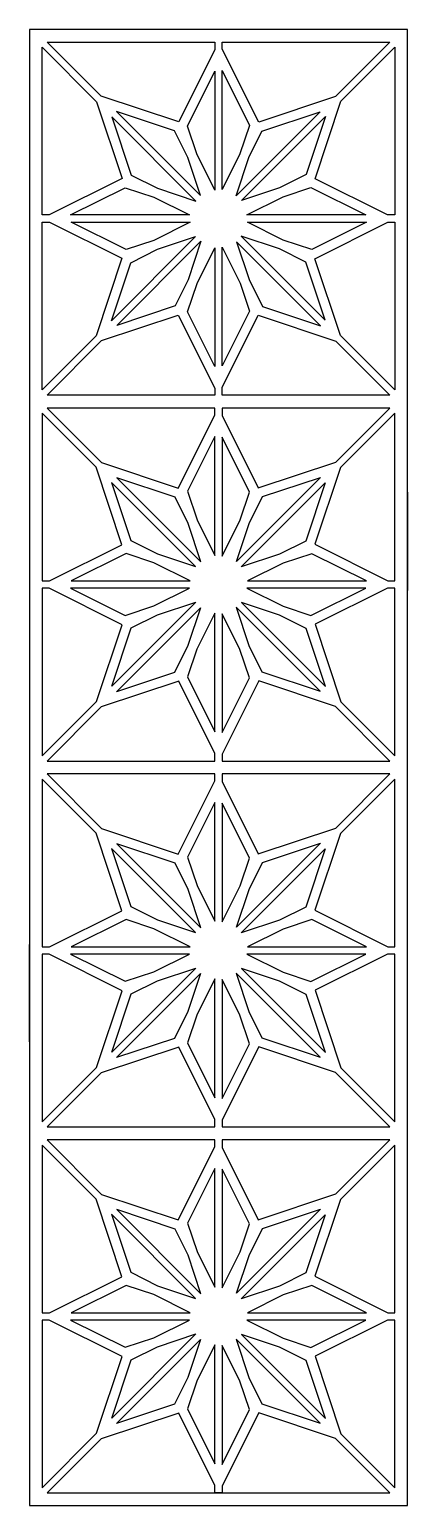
# Model space of a CAD drawing. Header units: centimetres. Extents: x 22.4 to 27, y -9 to 9.
import ezdxf

# ---------------------------------------------------------------- set-up
doc = ezdxf.new("R2010")
doc.units = ezdxf.units.CM
doc.header["$MEASUREMENT"] = 0
doc.layers.add('layer 1', color=7, linetype='Continuous')

msp = doc.modelspace()

# ---------------------------------------------------------------- linework, layer by layer
at = {"layer": 'layer 1', "color": 250}
for points, knots in [([(26.99975, 3.35783), (26.99975, 3.35783), (26.99975, 0.07497), (26.99975, 0.07497), (26.99975, 0.07497), (26.99975, 0.07497), (26.99976, -2.18705), (26.99976, -2.18705), (26.99976, -2.18705), (26.99976, -2.18705), (26.99977, -2.27524), (26.99977, -2.27524), (26.99977, -2.27524), (26.99977, -2.27524), (26.99976, -4.46261), (26.99976, -4.46261), (26.99976, -4.46261), (26.99976, -4.46261), (26.99976, -6.64995), (26.99976, -6.64995), (26.99976, -6.64995), (26.99976, -6.64995), (26.99976, -6.73814), (26.99976, -6.73814), (26.99976, -6.73814), (26.99976, -6.73814), (26.99975, -9.0002), (26.99975, -9.0002), (26.99975, -9.0002), (26.99975, -9.0002), (22.38747, -9.0002), (22.38747, -9.0002), (22.38747, -9.0002), (22.38747, -9.0002), (22.38748, -6.73814), (22.38748, -6.73814), (22.38748, -6.73814), (22.38748, -6.73814), (22.38748, -6.64995), (22.38748, -6.64995), (22.38748, -6.64995), (22.38748, -6.64995), (22.38748, -2.15647), (22.38748, -2.15647), (22.38748, -2.15647), (22.38748, -2.15647), (22.38748, -2.18705), (22.38748, -2.18705), (22.38748, -2.18705), (22.38748, -2.18705), (22.38747, -2.27524), (22.38747, -2.27524), (22.38747, -2.27524), (22.38747, -2.27524), (22.38748, -3.34689), (22.38748, -3.34689), (22.38748, -3.34689), (22.38748, -3.34689), (22.38748, -0.07441), (22.38748, -0.07441), (22.38748, -0.07441), (22.38748, -0.07441), (22.38748, 2.18762), (22.38748, 2.18762), (22.38748, 2.18762), (22.38748, 2.18762), (22.38748, 2.27586), (22.38748, 2.27586), (22.38748, 2.27586), (22.38748, 2.27586), (22.38748, 4.46318), (22.38748, 4.46318), (22.38748, 4.46318), (22.38748, 4.46318), (22.38748, 6.65051), (22.38748, 6.65051), (22.38748, 6.65051), (22.38748, 6.65051), (22.38747, 6.73875), (22.38747, 6.73875), (22.38747, 6.73875), (22.38747, 6.73875), (22.38748, 9.00077), (22.38748, 9.00077), (22.38748, 9.00077), (22.38748, 9.00077), (26.99977, 9.00077), (26.99977, 9.00077), (26.99977, 9.00077), (26.99977, 9.00077), (26.99977, 6.73875), (26.99977, 6.73875), (26.99977, 6.73875), (26.99977, 6.73875), (26.99977, 6.6505), (26.99977, 6.6505), (26.99977, 6.6505), (26.99977, 6.6505), (26.99976, 2.15704), (26.99976, 2.15704), (26.99976, 2.15704), (26.99976, 2.15704), (26.99976, 2.18762), (26.99976, 2.18762), (26.99976, 2.18762), (26.99976, 2.18762), (26.99976, 2.27586), (26.99976, 2.27586), (26.99976, 2.27586), (26.99976, 2.27586), (26.99975, 3.35783), (26.99975, 3.35783)], [0, 0, 0, 0, 0.03448276, 0.03448276, 0.03448276, 0.03448276, 0.06896552, 0.06896552, 0.06896552, 0.06896552, 0.10344828, 0.10344828, 0.10344828, 0.10344828, 0.13793103, 0.13793103, 0.13793103, 0.13793103, 0.17241379, 0.17241379, 0.17241379, 0.17241379, 0.20689655, 0.20689655, 0.20689655, 0.20689655, 0.24137931, 0.24137931, 0.24137931, 0.24137931, 0.27586207, 0.27586207, 0.27586207, 0.27586207, 0.31034483, 0.31034483, 0.31034483, 0.31034483, 0.34482759, 0.34482759, 0.34482759, 0.34482759, 0.37931034, 0.37931034, 0.37931034, 0.37931034, 0.4137931, 0.4137931, 0.4137931, 0.4137931, 0.44827586, 0.44827586, 0.44827586, 0.44827586, 0.48275862, 0.48275862, 0.48275862, 0.48275862, 0.51724138, 0.51724138, 0.51724138, 0.51724138, 0.55172414, 0.55172414, 0.55172414, 0.55172414, 0.5862069, 0.5862069, 0.5862069, 0.5862069, 0.62068966, 0.62068966, 0.62068966, 0.62068966, 0.65517241, 0.65517241, 0.65517241, 0.65517241, 0.68965517, 0.68965517, 0.68965517, 0.68965517, 0.72413793, 0.72413793, 0.72413793, 0.72413793, 0.75862069, 0.75862069, 0.75862069, 0.75862069, 0.79310345, 0.79310345, 0.79310345, 0.79310345, 0.82758621, 0.82758621, 0.82758621, 0.82758621, 0.86206897, 0.86206897, 0.86206897, 0.86206897, 0.89655172, 0.89655172, 0.89655172, 0.89655172, 0.93103448, 0.93103448, 0.93103448, 0.93103448, 1, 1, 1, 1]), ([(24.64949, 8.84704), (24.64949, 8.84704), (22.60361, 8.84704), (22.60361, 8.84704), (22.60361, 8.84704), (22.60361, 8.84704), (23.26282, 8.18779), (23.26282, 8.18779), (23.26282, 8.18779), (23.26282, 8.18779), (24.20946, 7.87326), (24.20946, 7.87326), (24.20946, 7.87326), (24.20946, 7.87326), (24.6495, 8.75545), (24.6495, 8.75545), (24.6495, 8.75545), (24.6495, 8.75545), (24.64949, 8.84704), (24.64949, 8.84704)], [0, 0, 0, 0, 0.16666667, 0.16666667, 0.16666667, 0.16666667, 0.33333333, 0.33333333, 0.33333333, 0.33333333, 0.5, 0.5, 0.5, 0.5, 0.66666667, 0.66666667, 0.66666667, 0.66666667, 1, 1, 1, 1]), ([(24.7377, 8.84704), (24.7377, 8.84704), (24.7377, 8.76215), (24.7377, 8.76215), (24.7377, 8.76215), (24.7377, 8.76215), (25.18468, 7.87039), (25.18468, 7.87039), (25.18468, 7.87039), (25.18468, 7.87039), (26.11964, 8.18302), (26.11964, 8.18302), (26.11964, 8.18302), (26.11964, 8.18302), (26.78362, 8.84704), (26.78362, 8.84704), (26.78362, 8.84704), (26.78362, 8.84704), (24.7377, 8.84704), (24.7377, 8.84704), (24.7377, 8.84704), (24.7377, 8.84704), (24.7377, 8.84704), (24.7377, 8.84704)], [0, 0, 0, 0, 0.14285714, 0.14285714, 0.14285714, 0.14285714, 0.28571429, 0.28571429, 0.28571429, 0.28571429, 0.42857143, 0.42857143, 0.42857143, 0.42857143, 0.57142857, 0.57142857, 0.57142857, 0.57142857, 0.71428571, 0.71428571, 0.71428571, 0.71428571, 1, 1, 1, 1]), ([(22.54121, 6.73875), (22.54121, 6.73875), (22.62606, 6.73875), (22.62606, 6.73875), (22.62606, 6.73875), (22.62606, 6.73875), (23.51785, 7.18569), (23.51785, 7.18569), (23.51785, 7.18569), (23.51785, 7.18569), (23.20518, 8.12064), (23.20518, 8.12064), (23.20518, 8.12064), (23.20518, 8.12064), (22.54121, 8.78464), (22.54121, 8.78464), (22.54121, 8.78464), (22.54121, 8.78464), (22.54121, 6.73875), (22.54121, 6.73875)], [0, 0, 0, 0, 0.16666667, 0.16666667, 0.16666667, 0.16666667, 0.33333333, 0.33333333, 0.33333333, 0.33333333, 0.5, 0.5, 0.5, 0.5, 0.66666667, 0.66666667, 0.66666667, 0.66666667, 1, 1, 1, 1]), ([(26.84599, 8.78464), (26.84599, 8.78464), (26.18678, 8.12539), (26.18678, 8.12539), (26.18678, 8.12539), (26.18678, 8.12539), (25.87224, 7.17878), (25.87224, 7.17878), (25.87224, 7.17878), (25.87224, 7.17878), (26.75444, 6.73875), (26.75444, 6.73875), (26.75444, 6.73875), (26.75444, 6.73875), (26.84599, 6.73875), (26.84599, 6.73875), (26.84599, 6.73875), (26.84599, 6.73875), (26.84599, 8.78464), (26.84599, 8.78464)], [0, 0, 0, 0, 0.16666667, 0.16666667, 0.16666667, 0.16666667, 0.33333333, 0.33333333, 0.33333333, 0.33333333, 0.5, 0.5, 0.5, 0.5, 0.66666667, 0.66666667, 0.66666667, 0.66666667, 1, 1, 1, 1]), ([(24.64949, 7.04225), (24.64949, 7.04225), (24.64948, 8.49164), (24.64948, 8.49164), (24.64948, 8.49164), (24.64948, 8.49164), (24.31529, 7.82158), (24.31529, 7.82158), (24.31529, 7.82158), (24.31529, 7.82158), (24.42828, 7.48364), (24.42828, 7.48364), (24.42828, 7.48364), (24.42828, 7.48364), (24.64949, 7.04225), (24.64949, 7.04225)], [0, 0, 0, 0, 0.2, 0.2, 0.2, 0.2, 0.4, 0.4, 0.4, 0.4, 0.6, 0.6, 0.6, 0.6, 1, 1, 1, 1]), ([(24.7377, 8.49938), (24.7377, 8.49938), (24.7377, 7.04999), (24.7377, 7.04999), (24.7377, 7.04999), (24.7377, 7.04999), (24.95476, 7.4852), (24.95476, 7.4852), (24.95476, 7.4852), (24.95476, 7.4852), (25.07003, 7.83204), (25.07003, 7.83204), (25.07003, 7.83204), (25.07003, 7.83204), (24.7377, 8.49938), (24.7377, 8.49938)], [0, 0, 0, 0, 0.2, 0.2, 0.2, 0.2, 0.4, 0.4, 0.4, 0.4, 0.6, 0.6, 0.6, 0.6, 1, 1, 1, 1]), ([(23.39175, 7.93414), (23.39175, 7.93414), (24.4166, 6.90924), (24.4166, 6.90924), (24.4166, 6.90924), (24.4166, 6.90924), (23.94808, 7.06492), (23.94808, 7.06492), (23.94808, 7.06492), (23.94808, 7.06492), (23.6292, 7.22399), (23.6292, 7.22399), (23.6292, 7.22399), (23.6292, 7.22399), (23.39175, 7.93414), (23.39175, 7.93414)], [0, 0, 0, 0, 0.2, 0.2, 0.2, 0.2, 0.4, 0.4, 0.4, 0.4, 0.6, 0.6, 0.6, 0.6, 1, 1, 1, 1]), ([(24.4735, 6.97712), (24.4735, 6.97712), (23.44864, 8.00196), (23.44864, 8.00196), (23.44864, 8.00196), (23.44864, 8.00196), (24.15634, 7.76682), (24.15634, 7.76682), (24.15634, 7.76682), (24.15634, 7.76682), (24.31929, 7.43835), (24.31929, 7.43835), (24.31929, 7.43835), (24.31929, 7.43835), (24.4735, 6.97712), (24.4735, 6.97712)], [0, 0, 0, 0, 0.2, 0.2, 0.2, 0.2, 0.4, 0.4, 0.4, 0.4, 0.6, 0.6, 0.6, 0.6, 1, 1, 1, 1]), ([(25.93313, 7.9965), (25.93313, 7.9965), (25.22298, 7.75904), (25.22298, 7.75904), (25.22298, 7.75904), (25.22298, 7.75904), (25.06391, 7.44013), (25.06391, 7.44013), (25.06391, 7.44013), (25.06391, 7.44013), (24.90823, 6.9716), (24.90823, 6.9716), (24.90823, 6.9716), (24.90823, 6.9716), (25.93313, 7.9965), (25.93313, 7.9965)], [0, 0, 0, 0, 0.2, 0.2, 0.2, 0.2, 0.4, 0.4, 0.4, 0.4, 0.6, 0.6, 0.6, 0.6, 1, 1, 1, 1]), ([(25.76407, 7.23271), (25.76407, 7.23271), (26.00096, 7.93961), (26.00096, 7.93961), (26.00096, 7.93961), (26.00096, 7.93961), (24.9761, 6.91471), (24.9761, 6.91471), (24.9761, 6.91471), (24.9761, 6.91471), (25.43734, 7.06896), (25.43734, 7.06896), (25.43734, 7.06896), (25.43734, 7.06896), (25.76407, 7.23271), (25.76407, 7.23271)], [0, 0, 0, 0, 0.2, 0.2, 0.2, 0.2, 0.4, 0.4, 0.4, 0.4, 0.6, 0.6, 0.6, 0.6, 1, 1, 1, 1]), ([(22.88883, 6.73875), (22.88883, 6.73875), (24.33822, 6.73875), (24.33822, 6.73875), (24.33822, 6.73875), (24.33822, 6.73875), (23.90306, 6.95583), (23.90306, 6.95583), (23.90306, 6.95583), (23.90306, 6.95583), (23.55615, 7.07105), (23.55615, 7.07105), (23.55615, 7.07105), (23.55615, 7.07105), (22.88883, 6.73875), (22.88883, 6.73875)], [0, 0, 0, 0, 0.2, 0.2, 0.2, 0.2, 0.4, 0.4, 0.4, 0.4, 0.6, 0.6, 0.6, 0.6, 1, 1, 1, 1]), ([(25.04124, 6.73876), (25.04124, 6.73876), (26.49063, 6.73875), (26.49063, 6.73875), (26.49063, 6.73875), (26.49063, 6.73875), (25.82056, 7.07296), (25.82056, 7.07296), (25.82056, 7.07296), (25.82056, 7.07296), (25.48258, 6.95996), (25.48258, 6.95996), (25.48258, 6.95996), (25.48258, 6.95996), (25.04124, 6.73876), (25.04124, 6.73876)], [0, 0, 0, 0, 0.2, 0.2, 0.2, 0.2, 0.4, 0.4, 0.4, 0.4, 0.6, 0.6, 0.6, 0.6, 1, 1, 1, 1]), ([(22.54121, 4.60464), (22.54121, 4.60464), (23.20046, 5.26383), (23.20046, 5.26383), (23.20046, 5.26383), (23.20046, 5.26383), (23.515, 6.21046), (23.515, 6.21046), (23.515, 6.21046), (23.515, 6.21046), (22.63279, 6.65051), (22.63279, 6.65051), (22.63279, 6.65051), (22.63279, 6.65051), (22.54121, 6.65051), (22.54121, 6.65051), (22.54121, 6.65051), (22.54121, 6.65051), (22.54121, 4.60464), (22.54121, 4.60464)], [0, 0, 0, 0, 0.16666667, 0.16666667, 0.16666667, 0.16666667, 0.33333333, 0.33333333, 0.33333333, 0.33333333, 0.5, 0.5, 0.5, 0.5, 0.66666667, 0.66666667, 0.66666667, 0.66666667, 1, 1, 1, 1]), ([(24.34599, 6.65051), (24.34599, 6.65051), (22.89656, 6.65051), (22.89656, 6.65051), (22.89656, 6.65051), (22.89656, 6.65051), (23.56663, 6.31629), (23.56663, 6.31629), (23.56663, 6.31629), (23.56663, 6.31629), (23.90461, 6.4293), (23.90461, 6.4293), (23.90461, 6.4293), (23.90461, 6.4293), (24.34599, 6.65051), (24.34599, 6.65051)], [0, 0, 0, 0, 0.2, 0.2, 0.2, 0.2, 0.4, 0.4, 0.4, 0.4, 0.6, 0.6, 0.6, 0.6, 1, 1, 1, 1]), ([(26.49836, 6.65051), (26.49836, 6.65051), (25.04898, 6.65051), (25.04898, 6.65051), (25.04898, 6.65051), (25.04898, 6.65051), (25.48419, 6.43342), (25.48419, 6.43342), (25.48419, 6.43342), (25.48419, 6.43342), (25.83103, 6.31821), (25.83103, 6.31821), (25.83103, 6.31821), (25.83103, 6.31821), (26.49836, 6.65051), (26.49836, 6.65051)], [0, 0, 0, 0, 0.2, 0.2, 0.2, 0.2, 0.4, 0.4, 0.4, 0.4, 0.6, 0.6, 0.6, 0.6, 1, 1, 1, 1]), ([(26.84599, 6.65051), (26.84599, 6.65051), (26.76114, 6.65051), (26.76114, 6.65051), (26.76114, 6.65051), (26.76114, 6.65051), (25.86938, 6.20357), (25.86938, 6.20357), (25.86938, 6.20357), (25.86938, 6.20357), (26.182, 5.2686), (26.182, 5.2686), (26.182, 5.2686), (26.182, 5.2686), (26.84599, 4.60462), (26.84599, 4.60462), (26.84599, 4.60462), (26.84599, 4.60462), (26.84599, 6.65051), (26.84599, 6.65051)], [0, 0, 0, 0, 0.16666667, 0.16666667, 0.16666667, 0.16666667, 0.33333333, 0.33333333, 0.33333333, 0.33333333, 0.5, 0.5, 0.5, 0.5, 0.66666667, 0.66666667, 0.66666667, 0.66666667, 1, 1, 1, 1]), ([(23.38628, 5.44964), (23.38628, 5.44964), (24.41113, 6.4745), (24.41113, 6.4745), (24.41113, 6.4745), (24.41113, 6.4745), (23.9499, 6.3203), (23.9499, 6.3203), (23.9499, 6.3203), (23.9499, 6.3203), (23.62317, 6.15654), (23.62317, 6.15654), (23.62317, 6.15654), (23.62317, 6.15654), (23.38628, 5.44964), (23.38628, 5.44964)], [0, 0, 0, 0, 0.2, 0.2, 0.2, 0.2, 0.4, 0.4, 0.4, 0.4, 0.6, 0.6, 0.6, 0.6, 1, 1, 1, 1]), ([(24.47901, 6.41765), (24.47901, 6.41765), (23.4541, 5.39276), (23.4541, 5.39276), (23.4541, 5.39276), (23.4541, 5.39276), (24.16425, 5.63021), (24.16425, 5.63021), (24.16425, 5.63021), (24.16425, 5.63021), (24.32332, 5.94914), (24.32332, 5.94914), (24.32332, 5.94914), (24.32332, 5.94914), (24.47901, 6.41765), (24.47901, 6.41765)], [0, 0, 0, 0, 0.2, 0.2, 0.2, 0.2, 0.4, 0.4, 0.4, 0.4, 0.6, 0.6, 0.6, 0.6, 1, 1, 1, 1]), ([(24.64949, 4.88988), (24.64949, 4.88988), (24.64949, 6.33923), (24.64949, 6.33923), (24.64949, 6.33923), (24.64949, 6.33923), (24.43241, 5.90406), (24.43241, 5.90406), (24.43241, 5.90406), (24.43241, 5.90406), (24.31715, 5.55722), (24.31715, 5.55722), (24.31715, 5.55722), (24.31715, 5.55722), (24.64949, 4.88988), (24.64949, 4.88988)], [0, 0, 0, 0, 0.2, 0.2, 0.2, 0.2, 0.4, 0.4, 0.4, 0.4, 0.6, 0.6, 0.6, 0.6, 1, 1, 1, 1]), ([(24.7377, 6.34701), (24.7377, 6.34701), (24.73769, 4.89761), (24.73769, 4.89761), (24.73769, 4.89761), (24.73769, 4.89761), (25.07195, 5.56768), (25.07195, 5.56768), (25.07195, 5.56768), (25.07195, 5.56768), (24.95895, 5.90562), (24.95895, 5.90562), (24.95895, 5.90562), (24.95895, 5.90562), (24.7377, 6.34701), (24.7377, 6.34701)], [0, 0, 0, 0, 0.2, 0.2, 0.2, 0.2, 0.4, 0.4, 0.4, 0.4, 0.6, 0.6, 0.6, 0.6, 1, 1, 1, 1]), ([(24.9137, 6.41214), (24.9137, 6.41214), (25.9386, 5.38728), (25.9386, 5.38728), (25.9386, 5.38728), (25.9386, 5.38728), (25.23084, 5.62244), (25.23084, 5.62244), (25.23084, 5.62244), (25.23084, 5.62244), (25.06794, 5.95091), (25.06794, 5.95091), (25.06794, 5.95091), (25.06794, 5.95091), (24.9137, 6.41214), (24.9137, 6.41214)], [0, 0, 0, 0, 0.2, 0.2, 0.2, 0.2, 0.4, 0.4, 0.4, 0.4, 0.6, 0.6, 0.6, 0.6, 1, 1, 1, 1]), ([(25.99548, 5.45512), (25.99548, 5.45512), (24.97059, 6.48002), (24.97059, 6.48002), (24.97059, 6.48002), (24.97059, 6.48002), (25.43911, 6.32433), (25.43911, 6.32433), (25.43911, 6.32433), (25.43911, 6.32433), (25.75803, 6.16527), (25.75803, 6.16527), (25.75803, 6.16527), (25.75803, 6.16527), (25.99548, 5.45512), (25.99548, 5.45512)], [0, 0, 0, 0, 0.2, 0.2, 0.2, 0.2, 0.4, 0.4, 0.4, 0.4, 0.6, 0.6, 0.6, 0.6, 1, 1, 1, 1]), ([(24.64949, 4.54222), (24.64949, 4.54222), (24.64949, 4.62707), (24.64949, 4.62707), (24.64949, 4.62707), (24.64949, 4.62707), (24.20257, 5.51887), (24.20257, 5.51887), (24.20257, 5.51887), (24.20257, 5.51887), (23.26759, 5.2062), (23.26759, 5.2062), (23.26759, 5.2062), (23.26759, 5.2062), (22.60361, 4.54222), (22.60361, 4.54222), (22.60361, 4.54222), (22.60361, 4.54222), (24.64949, 4.54222), (24.64949, 4.54222), (24.64949, 4.54222), (24.64949, 4.54222), (24.64949, 4.54222), (24.64949, 4.54222)], [0, 0, 0, 0, 0.14285714, 0.14285714, 0.14285714, 0.14285714, 0.28571429, 0.28571429, 0.28571429, 0.28571429, 0.42857143, 0.42857143, 0.42857143, 0.42857143, 0.57142857, 0.57142857, 0.57142857, 0.57142857, 0.71428571, 0.71428571, 0.71428571, 0.71428571, 1, 1, 1, 1]), ([(24.7377, 4.54222), (24.7377, 4.54222), (26.78362, 4.54222), (26.78362, 4.54222), (26.78362, 4.54222), (26.78362, 4.54222), (26.12437, 5.20146), (26.12437, 5.20146), (26.12437, 5.20146), (26.12437, 5.20146), (25.17778, 5.51601), (25.17778, 5.51601), (25.17778, 5.51601), (25.17778, 5.51601), (24.7377, 4.6338), (24.7377, 4.6338), (24.7377, 4.6338), (24.7377, 4.6338), (24.7377, 4.54222), (24.7377, 4.54222), (24.7377, 4.54222), (24.7377, 4.54222), (24.7377, 4.54222), (24.7377, 4.54222)], [0, 0, 0, 0, 0.14285714, 0.14285714, 0.14285714, 0.14285714, 0.28571429, 0.28571429, 0.28571429, 0.28571429, 0.42857143, 0.42857143, 0.42857143, 0.42857143, 0.57142857, 0.57142857, 0.57142857, 0.57142857, 0.71428571, 0.71428571, 0.71428571, 0.71428571, 1, 1, 1, 1]), ([(22.54122, 4.32175), (22.54122, 4.32175), (23.20046, 3.66255), (23.20046, 3.66255), (23.20046, 3.66255), (23.20046, 3.66255), (23.515, 2.7159), (23.515, 2.7159), (23.515, 2.7159), (23.515, 2.7159), (22.63279, 2.27586), (22.63279, 2.27586), (22.63279, 2.27586), (22.63279, 2.27586), (22.54121, 2.27585), (22.54121, 2.27585), (22.54121, 2.27585), (22.54121, 2.27585), (22.54122, 4.32175), (22.54122, 4.32175)], [0, 0, 0, 0, 0.16666667, 0.16666667, 0.16666667, 0.16666667, 0.33333333, 0.33333333, 0.33333333, 0.33333333, 0.5, 0.5, 0.5, 0.5, 0.66666667, 0.66666667, 0.66666667, 0.66666667, 1, 1, 1, 1]), ([(24.64949, 4.38414), (24.64949, 4.38414), (24.64949, 4.29928), (24.64949, 4.29928), (24.64949, 4.29928), (24.64949, 4.29928), (24.20256, 3.4075), (24.20256, 3.4075), (24.20256, 3.4075), (24.20256, 3.4075), (23.26759, 3.72012), (23.26759, 3.72012), (23.26759, 3.72012), (23.26759, 3.72012), (22.60361, 4.38414), (22.60361, 4.38414), (22.60361, 4.38414), (22.60361, 4.38414), (24.64949, 4.38414), (24.64949, 4.38414), (24.64949, 4.38414), (24.64949, 4.38414), (24.64949, 4.38414), (24.64949, 4.38414)], [0, 0, 0, 0, 0.14285714, 0.14285714, 0.14285714, 0.14285714, 0.28571429, 0.28571429, 0.28571429, 0.28571429, 0.42857143, 0.42857143, 0.42857143, 0.42857143, 0.57142857, 0.57142857, 0.57142857, 0.57142857, 0.71428571, 0.71428571, 0.71428571, 0.71428571, 1, 1, 1, 1]), ([(24.7377, 4.38414), (24.7377, 4.38414), (26.78362, 4.38414), (26.78362, 4.38414), (26.78362, 4.38414), (26.78362, 4.38414), (26.12438, 3.7249), (26.12438, 3.7249), (26.12438, 3.7249), (26.12438, 3.7249), (25.17778, 3.41036), (25.17778, 3.41036), (25.17778, 3.41036), (25.17778, 3.41036), (24.7377, 4.29256), (24.7377, 4.29256), (24.7377, 4.29256), (24.7377, 4.29256), (24.7377, 4.38414), (24.7377, 4.38414), (24.7377, 4.38414), (24.7377, 4.38414), (24.7377, 4.38414), (24.7377, 4.38414)], [0, 0, 0, 0, 0.14285714, 0.14285714, 0.14285714, 0.14285714, 0.28571429, 0.28571429, 0.28571429, 0.28571429, 0.42857143, 0.42857143, 0.42857143, 0.42857143, 0.57142857, 0.57142857, 0.57142857, 0.57142857, 0.71428571, 0.71428571, 0.71428571, 0.71428571, 1, 1, 1, 1]), ([(26.84599, 2.27585), (26.84599, 2.27585), (26.76114, 2.27585), (26.76114, 2.27585), (26.76114, 2.27585), (26.76114, 2.27585), (25.86938, 2.72279), (25.86938, 2.72279), (25.86938, 2.72279), (25.86938, 2.72279), (26.182, 3.65776), (26.182, 3.65776), (26.182, 3.65776), (26.182, 3.65776), (26.84599, 4.32175), (26.84599, 4.32175), (26.84599, 4.32175), (26.84599, 4.32175), (26.84599, 2.27585), (26.84599, 2.27585)], [0, 0, 0, 0, 0.16666667, 0.16666667, 0.16666667, 0.16666667, 0.33333333, 0.33333333, 0.33333333, 0.33333333, 0.5, 0.5, 0.5, 0.5, 0.66666667, 0.66666667, 0.66666667, 0.66666667, 1, 1, 1, 1]), ([(24.64949, 4.03648), (24.64949, 4.03648), (24.64949, 2.58713), (24.64949, 2.58713), (24.64949, 2.58713), (24.64949, 2.58713), (24.43241, 3.02231), (24.43241, 3.02231), (24.43241, 3.02231), (24.43241, 3.02231), (24.31716, 3.36916), (24.31716, 3.36916), (24.31716, 3.36916), (24.31716, 3.36916), (24.64949, 4.03648), (24.64949, 4.03648)], [0, 0, 0, 0, 0.2, 0.2, 0.2, 0.2, 0.4, 0.4, 0.4, 0.4, 0.6, 0.6, 0.6, 0.6, 1, 1, 1, 1]), ([(24.7377, 2.57935), (24.7377, 2.57935), (24.7377, 4.02874), (24.7377, 4.02874), (24.7377, 4.02874), (24.7377, 4.02874), (25.07195, 3.35868), (25.07195, 3.35868), (25.07195, 3.35868), (25.07195, 3.35868), (24.95895, 3.02074), (24.95895, 3.02074), (24.95895, 3.02074), (24.95895, 3.02074), (24.7377, 2.57935), (24.7377, 2.57935)], [0, 0, 0, 0, 0.2, 0.2, 0.2, 0.2, 0.4, 0.4, 0.4, 0.4, 0.6, 0.6, 0.6, 0.6, 1, 1, 1, 1]), ([(23.38628, 3.47672), (23.38628, 3.47672), (24.41113, 2.45181), (24.41113, 2.45181), (24.41113, 2.45181), (24.41113, 2.45181), (23.9499, 2.60606), (23.9499, 2.60606), (23.9499, 2.60606), (23.9499, 2.60606), (23.62317, 2.76981), (23.62317, 2.76981), (23.62317, 2.76981), (23.62317, 2.76981), (23.38628, 3.47672), (23.38628, 3.47672)], [0, 0, 0, 0, 0.2, 0.2, 0.2, 0.2, 0.4, 0.4, 0.4, 0.4, 0.6, 0.6, 0.6, 0.6, 1, 1, 1, 1]), ([(24.47901, 2.50871), (24.47901, 2.50871), (23.45411, 3.5336), (23.45411, 3.5336), (23.45411, 3.5336), (23.45411, 3.5336), (24.16425, 3.29615), (24.16425, 3.29615), (24.16425, 3.29615), (24.16425, 3.29615), (24.32332, 2.97723), (24.32332, 2.97723), (24.32332, 2.97723), (24.32332, 2.97723), (24.47901, 2.50871), (24.47901, 2.50871)], [0, 0, 0, 0, 0.2, 0.2, 0.2, 0.2, 0.4, 0.4, 0.4, 0.4, 0.6, 0.6, 0.6, 0.6, 1, 1, 1, 1]), ([(24.9137, 2.51422), (24.9137, 2.51422), (25.9386, 3.53908), (25.9386, 3.53908), (25.9386, 3.53908), (25.9386, 3.53908), (25.23084, 3.30392), (25.23084, 3.30392), (25.23084, 3.30392), (25.23084, 3.30392), (25.06794, 2.97545), (25.06794, 2.97545), (25.06794, 2.97545), (25.06794, 2.97545), (24.9137, 2.51422), (24.9137, 2.51422)], [0, 0, 0, 0, 0.2, 0.2, 0.2, 0.2, 0.4, 0.4, 0.4, 0.4, 0.6, 0.6, 0.6, 0.6, 1, 1, 1, 1]), ([(25.99548, 3.47124), (25.99548, 3.47124), (24.97059, 2.44634), (24.97059, 2.44634), (24.97059, 2.44634), (24.97059, 2.44634), (25.43911, 2.60203), (25.43911, 2.60203), (25.43911, 2.60203), (25.43911, 2.60203), (25.75803, 2.76109), (25.75803, 2.76109), (25.75803, 2.76109), (25.75803, 2.76109), (25.99548, 3.47124), (25.99548, 3.47124)], [0, 0, 0, 0, 0.2, 0.2, 0.2, 0.2, 0.4, 0.4, 0.4, 0.4, 0.6, 0.6, 0.6, 0.6, 1, 1, 1, 1]), ([(24.34599, 2.27585), (24.34599, 2.27585), (22.89655, 2.27586), (22.89655, 2.27586), (22.89655, 2.27586), (22.89655, 2.27586), (23.56662, 2.61006), (23.56662, 2.61006), (23.56662, 2.61006), (23.56662, 2.61006), (23.9046, 2.49706), (23.9046, 2.49706), (23.9046, 2.49706), (23.9046, 2.49706), (24.34599, 2.27585), (24.34599, 2.27585)], [0, 0, 0, 0, 0.2, 0.2, 0.2, 0.2, 0.4, 0.4, 0.4, 0.4, 0.6, 0.6, 0.6, 0.6, 1, 1, 1, 1]), ([(26.49836, 2.27585), (26.49836, 2.27585), (25.04898, 2.27586), (25.04898, 2.27586), (25.04898, 2.27586), (25.04898, 2.27586), (25.48419, 2.49294), (25.48419, 2.49294), (25.48419, 2.49294), (25.48419, 2.49294), (25.83104, 2.60814), (25.83104, 2.60814), (25.83104, 2.60814), (25.83104, 2.60814), (26.49836, 2.27585), (26.49836, 2.27585)], [0, 0, 0, 0, 0.2, 0.2, 0.2, 0.2, 0.4, 0.4, 0.4, 0.4, 0.6, 0.6, 0.6, 0.6, 1, 1, 1, 1]), ([(22.54121, 2.18762), (22.54121, 2.18762), (22.62606, 2.18762), (22.62606, 2.18762), (22.62606, 2.18762), (22.62606, 2.18762), (23.51785, 1.74068), (23.51785, 1.74068), (23.51785, 1.74068), (23.51785, 1.74068), (23.20518, 0.80571), (23.20518, 0.80571), (23.20518, 0.80571), (23.20518, 0.80571), (22.54121, 0.14173), (22.54121, 0.14173), (22.54121, 0.14173), (22.54121, 0.14173), (22.54121, 2.18762), (22.54121, 2.18762)], [0, 0, 0, 0, 0.16666667, 0.16666667, 0.16666667, 0.16666667, 0.33333333, 0.33333333, 0.33333333, 0.33333333, 0.5, 0.5, 0.5, 0.5, 0.66666667, 0.66666667, 0.66666667, 0.66666667, 1, 1, 1, 1]), ([(22.88883, 2.18762), (22.88883, 2.18762), (24.33822, 2.18762), (24.33822, 2.18762), (24.33822, 2.18762), (24.33822, 2.18762), (23.90305, 1.97053), (23.90305, 1.97053), (23.90305, 1.97053), (23.90305, 1.97053), (23.55615, 1.85531), (23.55615, 1.85531), (23.55615, 1.85531), (23.55615, 1.85531), (22.88883, 2.18762), (22.88883, 2.18762)], [0, 0, 0, 0, 0.2, 0.2, 0.2, 0.2, 0.4, 0.4, 0.4, 0.4, 0.6, 0.6, 0.6, 0.6, 1, 1, 1, 1]), ([(25.04124, 2.18762), (25.04124, 2.18762), (26.49062, 2.18762), (26.49062, 2.18762), (26.49062, 2.18762), (26.49062, 2.18762), (25.82056, 1.85341), (25.82056, 1.85341), (25.82056, 1.85341), (25.82056, 1.85341), (25.48258, 1.9664), (25.48258, 1.9664), (25.48258, 1.9664), (25.48258, 1.9664), (25.04124, 2.18762), (25.04124, 2.18762)], [0, 0, 0, 0, 0.2, 0.2, 0.2, 0.2, 0.4, 0.4, 0.4, 0.4, 0.6, 0.6, 0.6, 0.6, 1, 1, 1, 1]), ([(26.84599, 0.14173), (26.84599, 0.14173), (26.18679, 0.80093), (26.18679, 0.80093), (26.18679, 0.80093), (26.18679, 0.80093), (25.87224, 1.74758), (25.87224, 1.74758), (25.87224, 1.74758), (25.87224, 1.74758), (26.75443, 2.18762), (26.75443, 2.18762), (26.75443, 2.18762), (26.75443, 2.18762), (26.84599, 2.18762), (26.84599, 2.18762), (26.84599, 2.18762), (26.84599, 2.18762), (26.84599, 0.14173), (26.84599, 0.14173)], [0, 0, 0, 0, 0.16666667, 0.16666667, 0.16666667, 0.16666667, 0.33333333, 0.33333333, 0.33333333, 0.33333333, 0.5, 0.5, 0.5, 0.5, 0.66666667, 0.66666667, 0.66666667, 0.66666667, 1, 1, 1, 1]), ([(23.39175, 0.99223), (23.39175, 0.99223), (24.41658, 2.01712), (24.41658, 2.01712), (24.41658, 2.01712), (24.41658, 2.01712), (23.94808, 1.86144), (23.94808, 1.86144), (23.94808, 1.86144), (23.94808, 1.86144), (23.6292, 1.70236), (23.6292, 1.70236), (23.6292, 1.70236), (23.6292, 1.70236), (23.39175, 0.99223), (23.39175, 0.99223)], [0, 0, 0, 0, 0.2, 0.2, 0.2, 0.2, 0.4, 0.4, 0.4, 0.4, 0.6, 0.6, 0.6, 0.6, 1, 1, 1, 1]), ([(25.76409, 1.69363), (25.76409, 1.69363), (26.00096, 0.98675), (26.00096, 0.98675), (26.00096, 0.98675), (26.00096, 0.98675), (24.9761, 2.01165), (24.9761, 2.01165), (24.9761, 2.01165), (24.9761, 2.01165), (25.43733, 1.85741), (25.43733, 1.85741), (25.43733, 1.85741), (25.43733, 1.85741), (25.76409, 1.69363), (25.76409, 1.69363)], [0, 0, 0, 0, 0.2, 0.2, 0.2, 0.2, 0.4, 0.4, 0.4, 0.4, 0.6, 0.6, 0.6, 0.6, 1, 1, 1, 1]), ([(24.47349, 1.94924), (24.47349, 1.94924), (23.44863, 0.92439), (23.44863, 0.92439), (23.44863, 0.92439), (23.44863, 0.92439), (24.15634, 1.15954), (24.15634, 1.15954), (24.15634, 1.15954), (24.15634, 1.15954), (24.31929, 1.48802), (24.31929, 1.48802), (24.31929, 1.48802), (24.31929, 1.48802), (24.47349, 1.94924), (24.47349, 1.94924)], [0, 0, 0, 0, 0.2, 0.2, 0.2, 0.2, 0.4, 0.4, 0.4, 0.4, 0.6, 0.6, 0.6, 0.6, 1, 1, 1, 1]), ([(24.64949, 1.8841), (24.64949, 1.8841), (24.64949, 0.43471), (24.64949, 0.43471), (24.64949, 0.43471), (24.64949, 0.43471), (24.31529, 1.10478), (24.31529, 1.10478), (24.31529, 1.10478), (24.31529, 1.10478), (24.42828, 1.44273), (24.42828, 1.44273), (24.42828, 1.44273), (24.42828, 1.44273), (24.64949, 1.8841), (24.64949, 1.8841)], [0, 0, 0, 0, 0.2, 0.2, 0.2, 0.2, 0.4, 0.4, 0.4, 0.4, 0.6, 0.6, 0.6, 0.6, 1, 1, 1, 1]), ([(24.7377, 0.427), (24.7377, 0.427), (24.7377, 1.87638), (24.7377, 1.87638), (24.7377, 1.87638), (24.7377, 1.87638), (24.95479, 1.44116), (24.95479, 1.44116), (24.95479, 1.44116), (24.95479, 1.44116), (25.07003, 1.09432), (25.07003, 1.09432), (25.07003, 1.09432), (25.07003, 1.09432), (24.7377, 0.427), (24.7377, 0.427)], [0, 0, 0, 0, 0.2, 0.2, 0.2, 0.2, 0.4, 0.4, 0.4, 0.4, 0.6, 0.6, 0.6, 0.6, 1, 1, 1, 1]), ([(25.93313, 0.92986), (25.93313, 0.92986), (25.22298, 1.16731), (25.22298, 1.16731), (25.22298, 1.16731), (25.22298, 1.16731), (25.06391, 1.48623), (25.06391, 1.48623), (25.06391, 1.48623), (25.06391, 1.48623), (24.90824, 1.95476), (24.90824, 1.95476), (24.90824, 1.95476), (24.90824, 1.95476), (25.93313, 0.92986), (25.93313, 0.92986)], [0, 0, 0, 0, 0.2, 0.2, 0.2, 0.2, 0.4, 0.4, 0.4, 0.4, 0.6, 0.6, 0.6, 0.6, 1, 1, 1, 1]), ([(24.64949, 0.07932), (24.64949, 0.07932), (22.60361, 0.07932), (22.60361, 0.07932), (22.60361, 0.07932), (22.60361, 0.07932), (23.26282, 0.73858), (23.26282, 0.73858), (23.26282, 0.73858), (23.26282, 0.73858), (24.20946, 1.05311), (24.20946, 1.05311), (24.20946, 1.05311), (24.20946, 1.05311), (24.64949, 0.1709), (24.64949, 0.1709), (24.64949, 0.1709), (24.64949, 0.1709), (24.64949, 0.07932), (24.64949, 0.07932)], [0, 0, 0, 0, 0.16666667, 0.16666667, 0.16666667, 0.16666667, 0.33333333, 0.33333333, 0.33333333, 0.33333333, 0.5, 0.5, 0.5, 0.5, 0.66666667, 0.66666667, 0.66666667, 0.66666667, 1, 1, 1, 1]), ([(24.7377, 0.07932), (24.7377, 0.07932), (24.7377, 0.16422), (24.7377, 0.16422), (24.7377, 0.16422), (24.7377, 0.16422), (25.18468, 1.05597), (25.18468, 1.05597), (25.18468, 1.05597), (25.18468, 1.05597), (26.11964, 0.74335), (26.11964, 0.74335), (26.11964, 0.74335), (26.11964, 0.74335), (26.78362, 0.07934), (26.78362, 0.07934), (26.78362, 0.07934), (26.78362, 0.07934), (24.7377, 0.07932), (24.7377, 0.07932)], [0, 0, 0, 0, 0.16666667, 0.16666667, 0.16666667, 0.16666667, 0.33333333, 0.33333333, 0.33333333, 0.33333333, 0.5, 0.5, 0.5, 0.5, 0.66666667, 0.66666667, 0.66666667, 0.66666667, 1, 1, 1, 1]), ([(22.5412, -0.14116), (22.5412, -0.14116), (23.20046, -0.80036), (23.20046, -0.80036), (23.20046, -0.80036), (23.20046, -0.80036), (23.515, -1.74701), (23.515, -1.74701), (23.515, -1.74701), (23.515, -1.74701), (22.63279, -2.18705), (22.63279, -2.18705), (22.63279, -2.18705), (22.63279, -2.18705), (22.54121, -2.18705), (22.54121, -2.18705), (22.54121, -2.18705), (22.54121, -2.18705), (22.5412, -0.14116), (22.5412, -0.14116)], [0, 0, 0, 0, 0.16666667, 0.16666667, 0.16666667, 0.16666667, 0.33333333, 0.33333333, 0.33333333, 0.33333333, 0.5, 0.5, 0.5, 0.5, 0.66666667, 0.66666667, 0.66666667, 0.66666667, 1, 1, 1, 1]), ([(24.64949, -0.07875), (24.64949, -0.07875), (24.64949, -0.1636), (24.64949, -0.1636), (24.64949, -0.1636), (24.64949, -0.1636), (24.20256, -1.05541), (24.20256, -1.05541), (24.20256, -1.05541), (24.20256, -1.05541), (23.26759, -0.74274), (23.26759, -0.74274), (23.26759, -0.74274), (23.26759, -0.74274), (22.60361, -0.07875), (22.60361, -0.07875), (22.60361, -0.07875), (22.60361, -0.07875), (24.64949, -0.07875), (24.64949, -0.07875), (24.64949, -0.07875), (24.64949, -0.07875), (24.64949, -0.07875), (24.64949, -0.07875)], [0, 0, 0, 0, 0.14285714, 0.14285714, 0.14285714, 0.14285714, 0.28571429, 0.28571429, 0.28571429, 0.28571429, 0.42857143, 0.42857143, 0.42857143, 0.42857143, 0.57142857, 0.57142857, 0.57142857, 0.57142857, 0.71428571, 0.71428571, 0.71428571, 0.71428571, 1, 1, 1, 1]), ([(24.7377, -0.07875), (24.7377, -0.07875), (26.78362, -0.07875), (26.78362, -0.07875), (26.78362, -0.07875), (26.78362, -0.07875), (26.12438, -0.73801), (26.12438, -0.73801), (26.12438, -0.73801), (26.12438, -0.73801), (25.17778, -1.05254), (25.17778, -1.05254), (25.17778, -1.05254), (25.17778, -1.05254), (24.73769, -0.17034), (24.73769, -0.17034), (24.73769, -0.17034), (24.73769, -0.17034), (24.7377, -0.07875), (24.7377, -0.07875), (24.7377, -0.07875), (24.7377, -0.07875), (24.7377, -0.07875), (24.7377, -0.07875)], [0, 0, 0, 0, 0.14285714, 0.14285714, 0.14285714, 0.14285714, 0.28571429, 0.28571429, 0.28571429, 0.28571429, 0.42857143, 0.42857143, 0.42857143, 0.42857143, 0.57142857, 0.57142857, 0.57142857, 0.57142857, 0.71428571, 0.71428571, 0.71428571, 0.71428571, 1, 1, 1, 1]), ([(26.84599, -2.18705), (26.84599, -2.18705), (26.76112, -2.18705), (26.76112, -2.18705), (26.76112, -2.18705), (26.76112, -2.18705), (25.86938, -1.7401), (25.86938, -1.7401), (25.86938, -1.7401), (25.86938, -1.7401), (26.18201, -0.80515), (26.18201, -0.80515), (26.18201, -0.80515), (26.18201, -0.80515), (26.84599, -0.14116), (26.84599, -0.14116), (26.84599, -0.14116), (26.84599, -0.14116), (26.84599, -2.18705), (26.84599, -2.18705)], [0, 0, 0, 0, 0.16666667, 0.16666667, 0.16666667, 0.16666667, 0.33333333, 0.33333333, 0.33333333, 0.33333333, 0.5, 0.5, 0.5, 0.5, 0.66666667, 0.66666667, 0.66666667, 0.66666667, 1, 1, 1, 1]), ([(24.64949, -0.42643), (24.64949, -0.42643), (24.64949, -1.87577), (24.64949, -1.87577), (24.64949, -1.87577), (24.64949, -1.87577), (24.43242, -1.44059), (24.43242, -1.44059), (24.43242, -1.44059), (24.43242, -1.44059), (24.31715, -1.09376), (24.31715, -1.09376), (24.31715, -1.09376), (24.31715, -1.09376), (24.64949, -0.42643), (24.64949, -0.42643)], [0, 0, 0, 0, 0.2, 0.2, 0.2, 0.2, 0.4, 0.4, 0.4, 0.4, 0.6, 0.6, 0.6, 0.6, 1, 1, 1, 1]), ([(24.7377, -1.88354), (24.7377, -1.88354), (24.7377, -0.43411), (24.7377, -0.43411), (24.7377, -0.43411), (24.7377, -0.43411), (25.07195, -1.10417), (25.07195, -1.10417), (25.07195, -1.10417), (25.07195, -1.10417), (24.95895, -1.44216), (24.95895, -1.44216), (24.95895, -1.44216), (24.95895, -1.44216), (24.7377, -1.88354), (24.7377, -1.88354)], [0, 0, 0, 0, 0.2, 0.2, 0.2, 0.2, 0.4, 0.4, 0.4, 0.4, 0.6, 0.6, 0.6, 0.6, 1, 1, 1, 1]), ([(23.38628, -0.98618), (23.38628, -0.98618), (24.41113, -2.01104), (24.41113, -2.01104), (24.41113, -2.01104), (24.41113, -2.01104), (23.9499, -1.85684), (23.9499, -1.85684), (23.9499, -1.85684), (23.9499, -1.85684), (23.62317, -1.69307), (23.62317, -1.69307), (23.62317, -1.69307), (23.62317, -1.69307), (23.38628, -0.98618), (23.38628, -0.98618)], [0, 0, 0, 0, 0.2, 0.2, 0.2, 0.2, 0.4, 0.4, 0.4, 0.4, 0.6, 0.6, 0.6, 0.6, 1, 1, 1, 1]), ([(24.47901, -1.95416), (24.47901, -1.95416), (23.4541, -0.92929), (23.4541, -0.92929), (23.4541, -0.92929), (23.4541, -0.92929), (24.16425, -1.16675), (24.16425, -1.16675), (24.16425, -1.16675), (24.16425, -1.16675), (24.32332, -1.48567), (24.32332, -1.48567), (24.32332, -1.48567), (24.32332, -1.48567), (24.47901, -1.95416), (24.47901, -1.95416)], [0, 0, 0, 0, 0.2, 0.2, 0.2, 0.2, 0.4, 0.4, 0.4, 0.4, 0.6, 0.6, 0.6, 0.6, 1, 1, 1, 1]), ([(24.9137, -1.94869), (24.9137, -1.94869), (25.9386, -0.92383), (25.9386, -0.92383), (25.9386, -0.92383), (25.9386, -0.92383), (25.23084, -1.15897), (25.23084, -1.15897), (25.23084, -1.15897), (25.23084, -1.15897), (25.06795, -1.48746), (25.06795, -1.48746), (25.06795, -1.48746), (25.06795, -1.48746), (24.9137, -1.94869), (24.9137, -1.94869)], [0, 0, 0, 0, 0.2, 0.2, 0.2, 0.2, 0.4, 0.4, 0.4, 0.4, 0.6, 0.6, 0.6, 0.6, 1, 1, 1, 1]), ([(25.99548, -0.99166), (25.99548, -0.99166), (24.97059, -2.01655), (24.97059, -2.01655), (24.97059, -2.01655), (24.97059, -2.01655), (25.43911, -1.86087), (25.43911, -1.86087), (25.43911, -1.86087), (25.43911, -1.86087), (25.75804, -1.7018), (25.75804, -1.7018), (25.75804, -1.7018), (25.75804, -1.7018), (25.99548, -0.99166), (25.99548, -0.99166)], [0, 0, 0, 0, 0.2, 0.2, 0.2, 0.2, 0.4, 0.4, 0.4, 0.4, 0.6, 0.6, 0.6, 0.6, 1, 1, 1, 1]), ([(24.34599, -2.18705), (24.34599, -2.18705), (22.89656, -2.18705), (22.89656, -2.18705), (22.89656, -2.18705), (22.89656, -2.18705), (23.56663, -1.85284), (23.56663, -1.85284), (23.56663, -1.85284), (23.56663, -1.85284), (23.9046, -1.96583), (23.9046, -1.96583), (23.9046, -1.96583), (23.9046, -1.96583), (24.34599, -2.18705), (24.34599, -2.18705)], [0, 0, 0, 0, 0.2, 0.2, 0.2, 0.2, 0.4, 0.4, 0.4, 0.4, 0.6, 0.6, 0.6, 0.6, 1, 1, 1, 1]), ([(26.49836, -2.18705), (26.49836, -2.18705), (25.04898, -2.18705), (25.04898, -2.18705), (25.04898, -2.18705), (25.04898, -2.18705), (25.48418, -1.96996), (25.48418, -1.96996), (25.48418, -1.96996), (25.48418, -1.96996), (25.83103, -1.8547), (25.83103, -1.8547), (25.83103, -1.8547), (25.83103, -1.8547), (26.49836, -2.18705), (26.49836, -2.18705)], [0, 0, 0, 0, 0.2, 0.2, 0.2, 0.2, 0.4, 0.4, 0.4, 0.4, 0.6, 0.6, 0.6, 0.6, 1, 1, 1, 1]), ([(22.54121, -2.27524), (22.54121, -2.27524), (22.62606, -2.27524), (22.62606, -2.27524), (22.62606, -2.27524), (22.62606, -2.27524), (23.51785, -2.72224), (23.51785, -2.72224), (23.51785, -2.72224), (23.51785, -2.72224), (23.20519, -3.6572), (23.20519, -3.6572), (23.20519, -3.6572), (23.20519, -3.6572), (22.54121, -4.32116), (22.54121, -4.32116), (22.54121, -4.32116), (22.54121, -4.32116), (22.54121, -2.27524), (22.54121, -2.27524)], [0, 0, 0, 0, 0.16666667, 0.16666667, 0.16666667, 0.16666667, 0.33333333, 0.33333333, 0.33333333, 0.33333333, 0.5, 0.5, 0.5, 0.5, 0.66666667, 0.66666667, 0.66666667, 0.66666667, 1, 1, 1, 1]), ([(22.88883, -2.27524), (22.88883, -2.27524), (24.33822, -2.27526), (24.33822, -2.27526), (24.33822, -2.27526), (24.33822, -2.27526), (23.90305, -2.49233), (23.90305, -2.49233), (23.90305, -2.49233), (23.90305, -2.49233), (23.55615, -2.60758), (23.55615, -2.60758), (23.55615, -2.60758), (23.55615, -2.60758), (22.88883, -2.27524), (22.88883, -2.27524)], [0, 0, 0, 0, 0.2, 0.2, 0.2, 0.2, 0.4, 0.4, 0.4, 0.4, 0.6, 0.6, 0.6, 0.6, 1, 1, 1, 1]), ([(25.04124, -2.27525), (25.04124, -2.27525), (26.49063, -2.27524), (26.49063, -2.27524), (26.49063, -2.27524), (26.49063, -2.27524), (25.82056, -2.6095), (25.82056, -2.6095), (25.82056, -2.6095), (25.82056, -2.6095), (25.48258, -2.49649), (25.48258, -2.49649), (25.48258, -2.49649), (25.48258, -2.49649), (25.04124, -2.27525), (25.04124, -2.27525)], [0, 0, 0, 0, 0.2, 0.2, 0.2, 0.2, 0.4, 0.4, 0.4, 0.4, 0.6, 0.6, 0.6, 0.6, 1, 1, 1, 1]), ([(26.84599, -4.32117), (26.84599, -4.32117), (26.18677, -3.66192), (26.18677, -3.66192), (26.18677, -3.66192), (26.18677, -3.66192), (25.87224, -2.71533), (25.87224, -2.71533), (25.87224, -2.71533), (25.87224, -2.71533), (26.75444, -2.27524), (26.75444, -2.27524), (26.75444, -2.27524), (26.75444, -2.27524), (26.84599, -2.27524), (26.84599, -2.27524), (26.84599, -2.27524), (26.84599, -2.27524), (26.84599, -4.32117), (26.84599, -4.32117)], [0, 0, 0, 0, 0.16666667, 0.16666667, 0.16666667, 0.16666667, 0.33333333, 0.33333333, 0.33333333, 0.33333333, 0.5, 0.5, 0.5, 0.5, 0.66666667, 0.66666667, 0.66666667, 0.66666667, 1, 1, 1, 1]), ([(23.39175, -3.47067), (23.39175, -3.47067), (24.4166, -2.44577), (24.4166, -2.44577), (24.4166, -2.44577), (24.4166, -2.44577), (23.94808, -2.60146), (23.94808, -2.60146), (23.94808, -2.60146), (23.94808, -2.60146), (23.6292, -2.76053), (23.6292, -2.76053), (23.6292, -2.76053), (23.6292, -2.76053), (23.39175, -3.47067), (23.39175, -3.47067)], [0, 0, 0, 0, 0.2, 0.2, 0.2, 0.2, 0.4, 0.4, 0.4, 0.4, 0.6, 0.6, 0.6, 0.6, 1, 1, 1, 1]), ([(24.4735, -2.51366), (24.4735, -2.51366), (23.44863, -3.53851), (23.44863, -3.53851), (23.44863, -3.53851), (23.44863, -3.53851), (24.15634, -3.30336), (24.15634, -3.30336), (24.15634, -3.30336), (24.15634, -3.30336), (24.31929, -2.97488), (24.31929, -2.97488), (24.31929, -2.97488), (24.31929, -2.97488), (24.4735, -2.51366), (24.4735, -2.51366)], [0, 0, 0, 0, 0.2, 0.2, 0.2, 0.2, 0.4, 0.4, 0.4, 0.4, 0.6, 0.6, 0.6, 0.6, 1, 1, 1, 1]), ([(25.93313, -3.53304), (25.93313, -3.53304), (25.22298, -3.29558), (25.22298, -3.29558), (25.22298, -3.29558), (25.22298, -3.29558), (25.06391, -2.97665), (25.06391, -2.97665), (25.06391, -2.97665), (25.06391, -2.97665), (24.90823, -2.50814), (24.90823, -2.50814), (24.90823, -2.50814), (24.90823, -2.50814), (25.93313, -3.53304), (25.93313, -3.53304)], [0, 0, 0, 0, 0.2, 0.2, 0.2, 0.2, 0.4, 0.4, 0.4, 0.4, 0.6, 0.6, 0.6, 0.6, 1, 1, 1, 1]), ([(25.76407, -2.76926), (25.76407, -2.76926), (26.00096, -3.47615), (26.00096, -3.47615), (26.00096, -3.47615), (26.00096, -3.47615), (24.9761, -2.45125), (24.9761, -2.45125), (24.9761, -2.45125), (24.9761, -2.45125), (25.43733, -2.6055), (25.43733, -2.6055), (25.43733, -2.6055), (25.43733, -2.6055), (25.76407, -2.76926), (25.76407, -2.76926)], [0, 0, 0, 0, 0.2, 0.2, 0.2, 0.2, 0.4, 0.4, 0.4, 0.4, 0.6, 0.6, 0.6, 0.6, 1, 1, 1, 1]), ([(24.64949, -2.57879), (24.64949, -2.57879), (24.64949, -4.02818), (24.64949, -4.02818), (24.64949, -4.02818), (24.64949, -4.02818), (24.31529, -3.35812), (24.31529, -3.35812), (24.31529, -3.35812), (24.31529, -3.35812), (24.42829, -3.02012), (24.42829, -3.02012), (24.42829, -3.02012), (24.42829, -3.02012), (24.64949, -2.57879), (24.64949, -2.57879)], [0, 0, 0, 0, 0.2, 0.2, 0.2, 0.2, 0.4, 0.4, 0.4, 0.4, 0.6, 0.6, 0.6, 0.6, 1, 1, 1, 1]), ([(24.7377, -4.03591), (24.7377, -4.03591), (24.7377, -2.58653), (24.7377, -2.58653), (24.7377, -2.58653), (24.7377, -2.58653), (24.95478, -3.02174), (24.95478, -3.02174), (24.95478, -3.02174), (24.95478, -3.02174), (25.07004, -3.36858), (25.07004, -3.36858), (25.07004, -3.36858), (25.07004, -3.36858), (24.7377, -4.03591), (24.7377, -4.03591)], [0, 0, 0, 0, 0.2, 0.2, 0.2, 0.2, 0.4, 0.4, 0.4, 0.4, 0.6, 0.6, 0.6, 0.6, 1, 1, 1, 1]), ([(24.64949, -4.38353), (24.64949, -4.38353), (22.60361, -4.38353), (22.60361, -4.38353), (22.60361, -4.38353), (22.60361, -4.38353), (23.26282, -3.72433), (23.26282, -3.72433), (23.26282, -3.72433), (23.26282, -3.72433), (24.20946, -3.4098), (24.20946, -3.4098), (24.20946, -3.4098), (24.20946, -3.4098), (24.64949, -4.29199), (24.64949, -4.29199), (24.64949, -4.29199), (24.64949, -4.29199), (24.64949, -4.38353), (24.64949, -4.38353)], [0, 0, 0, 0, 0.16666667, 0.16666667, 0.16666667, 0.16666667, 0.33333333, 0.33333333, 0.33333333, 0.33333333, 0.5, 0.5, 0.5, 0.5, 0.66666667, 0.66666667, 0.66666667, 0.66666667, 1, 1, 1, 1]), ([(24.7377, -4.38353), (24.7377, -4.38353), (24.7377, -4.29868), (24.7377, -4.29868), (24.7377, -4.29868), (24.7377, -4.29868), (25.18468, -3.40692), (25.18468, -3.40692), (25.18468, -3.40692), (25.18468, -3.40692), (26.11964, -3.71955), (26.11964, -3.71955), (26.11964, -3.71955), (26.11964, -3.71955), (26.78362, -4.38353), (26.78362, -4.38353), (26.78362, -4.38353), (26.78362, -4.38353), (24.7377, -4.38353), (24.7377, -4.38353), (24.7377, -4.38353), (24.7377, -4.38353), (24.7377, -4.38353), (24.7377, -4.38353)], [0, 0, 0, 0, 0.14285714, 0.14285714, 0.14285714, 0.14285714, 0.28571429, 0.28571429, 0.28571429, 0.28571429, 0.42857143, 0.42857143, 0.42857143, 0.42857143, 0.57142857, 0.57142857, 0.57142857, 0.57142857, 0.71428571, 0.71428571, 0.71428571, 0.71428571, 1, 1, 1, 1]), ([(22.54121, -4.60401), (22.54121, -4.60401), (23.20046, -5.26326), (23.20046, -5.26326), (23.20046, -5.26326), (23.20046, -5.26326), (23.51499, -6.20989), (23.51499, -6.20989), (23.51499, -6.20989), (23.51499, -6.20989), (22.63279, -6.64995), (22.63279, -6.64995), (22.63279, -6.64995), (22.63279, -6.64995), (22.5412, -6.64995), (22.5412, -6.64995), (22.5412, -6.64995), (22.5412, -6.64995), (22.54121, -4.60401), (22.54121, -4.60401)], [0, 0, 0, 0, 0.16666667, 0.16666667, 0.16666667, 0.16666667, 0.33333333, 0.33333333, 0.33333333, 0.33333333, 0.5, 0.5, 0.5, 0.5, 0.66666667, 0.66666667, 0.66666667, 0.66666667, 1, 1, 1, 1]), ([(24.64949, -4.54164), (24.64949, -4.54164), (24.64949, -4.6265), (24.64949, -4.6265), (24.64949, -4.6265), (24.64949, -4.6265), (24.20256, -5.51829), (24.20256, -5.51829), (24.20256, -5.51829), (24.20256, -5.51829), (23.26759, -5.20564), (23.26759, -5.20564), (23.26759, -5.20564), (23.26759, -5.20564), (22.60361, -4.54165), (22.60361, -4.54165), (22.60361, -4.54165), (22.60361, -4.54165), (24.64949, -4.54164), (24.64949, -4.54164), (24.64949, -4.54164), (24.64949, -4.54164), (24.64949, -4.54164), (24.64949, -4.54164)], [0, 0, 0, 0, 0.14285714, 0.14285714, 0.14285714, 0.14285714, 0.28571429, 0.28571429, 0.28571429, 0.28571429, 0.42857143, 0.42857143, 0.42857143, 0.42857143, 0.57142857, 0.57142857, 0.57142857, 0.57142857, 0.71428571, 0.71428571, 0.71428571, 0.71428571, 1, 1, 1, 1]), ([(24.7377, -4.54165), (24.7377, -4.54165), (26.78362, -4.54165), (26.78362, -4.54165), (26.78362, -4.54165), (26.78362, -4.54165), (26.12438, -5.2009), (26.12438, -5.2009), (26.12438, -5.2009), (26.12438, -5.2009), (25.17778, -5.51544), (25.17778, -5.51544), (25.17778, -5.51544), (25.17778, -5.51544), (24.7377, -4.63324), (24.7377, -4.63324), (24.7377, -4.63324), (24.7377, -4.63324), (24.7377, -4.54165), (24.7377, -4.54165), (24.7377, -4.54165), (24.7377, -4.54165), (24.7377, -4.54165), (24.7377, -4.54165)], [0, 0, 0, 0, 0.14285714, 0.14285714, 0.14285714, 0.14285714, 0.28571429, 0.28571429, 0.28571429, 0.28571429, 0.42857143, 0.42857143, 0.42857143, 0.42857143, 0.57142857, 0.57142857, 0.57142857, 0.57142857, 0.71428571, 0.71428571, 0.71428571, 0.71428571, 1, 1, 1, 1]), ([(26.84599, -6.64995), (26.84599, -6.64995), (26.76114, -6.64995), (26.76114, -6.64995), (26.76114, -6.64995), (26.76114, -6.64995), (25.86938, -6.20301), (25.86938, -6.20301), (25.86938, -6.20301), (25.86938, -6.20301), (26.182, -5.26803), (26.182, -5.26803), (26.182, -5.26803), (26.182, -5.26803), (26.84598, -4.60401), (26.84598, -4.60401), (26.84598, -4.60401), (26.84598, -4.60401), (26.84599, -6.64995), (26.84599, -6.64995)], [0, 0, 0, 0, 0.16666667, 0.16666667, 0.16666667, 0.16666667, 0.33333333, 0.33333333, 0.33333333, 0.33333333, 0.5, 0.5, 0.5, 0.5, 0.66666667, 0.66666667, 0.66666667, 0.66666667, 1, 1, 1, 1]), ([(24.6495, -4.88927), (24.6495, -4.88927), (24.64949, -6.33866), (24.64949, -6.33866), (24.64949, -6.33866), (24.64949, -6.33866), (24.43241, -5.90345), (24.43241, -5.90345), (24.43241, -5.90345), (24.43241, -5.90345), (24.31715, -5.55661), (24.31715, -5.55661), (24.31715, -5.55661), (24.31715, -5.55661), (24.6495, -4.88927), (24.6495, -4.88927)], [0, 0, 0, 0, 0.2, 0.2, 0.2, 0.2, 0.4, 0.4, 0.4, 0.4, 0.6, 0.6, 0.6, 0.6, 1, 1, 1, 1]), ([(24.7377, -6.34644), (24.7377, -6.34644), (24.7377, -4.89701), (24.7377, -4.89701), (24.7377, -4.89701), (24.7377, -4.89701), (25.07194, -5.56707), (25.07194, -5.56707), (25.07194, -5.56707), (25.07194, -5.56707), (24.95895, -5.90506), (24.95895, -5.90506), (24.95895, -5.90506), (24.95895, -5.90506), (24.7377, -6.34644), (24.7377, -6.34644)], [0, 0, 0, 0, 0.2, 0.2, 0.2, 0.2, 0.4, 0.4, 0.4, 0.4, 0.6, 0.6, 0.6, 0.6, 1, 1, 1, 1]), ([(24.47901, -6.41704), (24.47901, -6.41704), (23.4541, -5.39219), (23.4541, -5.39219), (23.4541, -5.39219), (23.4541, -5.39219), (24.16425, -5.62964), (24.16425, -5.62964), (24.16425, -5.62964), (24.16425, -5.62964), (24.32332, -5.94853), (24.32332, -5.94853), (24.32332, -5.94853), (24.32332, -5.94853), (24.47901, -6.41704), (24.47901, -6.41704)], [0, 0, 0, 0, 0.2, 0.2, 0.2, 0.2, 0.4, 0.4, 0.4, 0.4, 0.6, 0.6, 0.6, 0.6, 1, 1, 1, 1]), ([(24.91369, -6.41158), (24.91369, -6.41158), (25.9386, -5.38671), (25.9386, -5.38671), (25.9386, -5.38671), (25.9386, -5.38671), (25.23084, -5.62187), (25.23084, -5.62187), (25.23084, -5.62187), (25.23084, -5.62187), (25.06795, -5.95035), (25.06795, -5.95035), (25.06795, -5.95035), (25.06795, -5.95035), (24.91369, -6.41158), (24.91369, -6.41158)], [0, 0, 0, 0, 0.2, 0.2, 0.2, 0.2, 0.4, 0.4, 0.4, 0.4, 0.6, 0.6, 0.6, 0.6, 1, 1, 1, 1]), ([(23.38628, -5.44909), (23.38628, -5.44909), (24.41113, -6.47394), (24.41113, -6.47394), (24.41113, -6.47394), (24.41113, -6.47394), (23.9499, -6.31973), (23.9499, -6.31973), (23.9499, -6.31973), (23.9499, -6.31973), (23.62317, -6.15592), (23.62317, -6.15592), (23.62317, -6.15592), (23.62317, -6.15592), (23.38628, -5.44909), (23.38628, -5.44909)], [0, 0, 0, 0, 0.2, 0.2, 0.2, 0.2, 0.4, 0.4, 0.4, 0.4, 0.6, 0.6, 0.6, 0.6, 1, 1, 1, 1]), ([(25.99548, -5.45455), (25.99548, -5.45455), (24.97059, -6.47945), (24.97059, -6.47945), (24.97059, -6.47945), (24.97059, -6.47945), (25.43911, -6.32377), (25.43911, -6.32377), (25.43911, -6.32377), (25.43911, -6.32377), (25.75803, -6.1647), (25.75803, -6.1647), (25.75803, -6.1647), (25.75803, -6.1647), (25.99548, -5.45455), (25.99548, -5.45455)], [0, 0, 0, 0, 0.2, 0.2, 0.2, 0.2, 0.4, 0.4, 0.4, 0.4, 0.6, 0.6, 0.6, 0.6, 1, 1, 1, 1]), ([(24.34599, -6.64995), (24.34599, -6.64995), (22.89655, -6.64995), (22.89655, -6.64995), (22.89655, -6.64995), (22.89655, -6.64995), (23.56663, -6.31569), (23.56663, -6.31569), (23.56663, -6.31569), (23.56663, -6.31569), (23.9046, -6.42874), (23.9046, -6.42874), (23.9046, -6.42874), (23.9046, -6.42874), (24.34599, -6.64995), (24.34599, -6.64995)], [0, 0, 0, 0, 0.2, 0.2, 0.2, 0.2, 0.4, 0.4, 0.4, 0.4, 0.6, 0.6, 0.6, 0.6, 1, 1, 1, 1]), ([(26.49835, -6.64995), (26.49835, -6.64995), (25.04898, -6.64995), (25.04898, -6.64995), (25.04898, -6.64995), (25.04898, -6.64995), (25.48419, -6.43286), (25.48419, -6.43286), (25.48419, -6.43286), (25.48419, -6.43286), (25.83103, -6.31761), (25.83103, -6.31761), (25.83103, -6.31761), (25.83103, -6.31761), (26.49835, -6.64995), (26.49835, -6.64995)], [0, 0, 0, 0, 0.2, 0.2, 0.2, 0.2, 0.4, 0.4, 0.4, 0.4, 0.6, 0.6, 0.6, 0.6, 1, 1, 1, 1]), ([(22.54121, -6.73814), (22.54121, -6.73814), (22.62606, -6.73814), (22.62606, -6.73814), (22.62606, -6.73814), (22.62606, -6.73814), (23.51785, -7.18512), (23.51785, -7.18512), (23.51785, -7.18512), (23.51785, -7.18512), (23.20519, -8.12009), (23.20519, -8.12009), (23.20519, -8.12009), (23.20519, -8.12009), (22.54121, -8.78408), (22.54121, -8.78408), (22.54121, -8.78408), (22.54121, -8.78408), (22.54121, -6.73814), (22.54121, -6.73814)], [0, 0, 0, 0, 0.16666667, 0.16666667, 0.16666667, 0.16666667, 0.33333333, 0.33333333, 0.33333333, 0.33333333, 0.5, 0.5, 0.5, 0.5, 0.66666667, 0.66666667, 0.66666667, 0.66666667, 1, 1, 1, 1]), ([(22.88883, -6.73814), (22.88883, -6.73814), (24.33822, -6.73814), (24.33822, -6.73814), (24.33822, -6.73814), (24.33822, -6.73814), (23.90305, -6.95522), (23.90305, -6.95522), (23.90305, -6.95522), (23.90305, -6.95522), (23.55615, -7.07049), (23.55615, -7.07049), (23.55615, -7.07049), (23.55615, -7.07049), (22.88883, -6.73814), (22.88883, -6.73814)], [0, 0, 0, 0, 0.2, 0.2, 0.2, 0.2, 0.4, 0.4, 0.4, 0.4, 0.6, 0.6, 0.6, 0.6, 1, 1, 1, 1]), ([(25.04124, -6.73814), (25.04124, -6.73814), (26.49063, -6.73815), (26.49063, -6.73815), (26.49063, -6.73815), (26.49063, -6.73815), (25.82056, -7.07239), (25.82056, -7.07239), (25.82056, -7.07239), (25.82056, -7.07239), (25.48258, -6.95935), (25.48258, -6.95935), (25.48258, -6.95935), (25.48258, -6.95935), (25.04124, -6.73814), (25.04124, -6.73814)], [0, 0, 0, 0, 0.2, 0.2, 0.2, 0.2, 0.4, 0.4, 0.4, 0.4, 0.6, 0.6, 0.6, 0.6, 1, 1, 1, 1]), ([(26.84599, -8.78408), (26.84599, -8.78408), (26.18678, -8.12482), (26.18678, -8.12482), (26.18678, -8.12482), (26.18678, -8.12482), (25.87224, -7.17821), (25.87224, -7.17821), (25.87224, -7.17821), (25.87224, -7.17821), (26.75444, -6.73814), (26.75444, -6.73814), (26.75444, -6.73814), (26.75444, -6.73814), (26.84599, -6.73814), (26.84599, -6.73814), (26.84599, -6.73814), (26.84599, -6.73814), (26.84599, -8.78408), (26.84599, -8.78408)], [0, 0, 0, 0, 0.16666667, 0.16666667, 0.16666667, 0.16666667, 0.33333333, 0.33333333, 0.33333333, 0.33333333, 0.5, 0.5, 0.5, 0.5, 0.66666667, 0.66666667, 0.66666667, 0.66666667, 1, 1, 1, 1]), ([(23.39175, -7.93357), (23.39175, -7.93357), (24.41659, -6.90867), (24.41659, -6.90867), (24.41659, -6.90867), (24.41659, -6.90867), (23.94808, -7.06436), (23.94808, -7.06436), (23.94808, -7.06436), (23.94808, -7.06436), (23.6292, -7.22342), (23.6292, -7.22342), (23.6292, -7.22342), (23.6292, -7.22342), (23.39175, -7.93357), (23.39175, -7.93357)], [0, 0, 0, 0, 0.2, 0.2, 0.2, 0.2, 0.4, 0.4, 0.4, 0.4, 0.6, 0.6, 0.6, 0.6, 1, 1, 1, 1]), ([(24.4735, -6.97651), (24.4735, -6.97651), (23.44864, -8.00141), (23.44864, -8.00141), (23.44864, -8.00141), (23.44864, -8.00141), (24.15634, -7.76625), (24.15634, -7.76625), (24.15634, -7.76625), (24.15634, -7.76625), (24.31929, -7.43777), (24.31929, -7.43777), (24.31929, -7.43777), (24.31929, -7.43777), (24.4735, -6.97651), (24.4735, -6.97651)], [0, 0, 0, 0, 0.2, 0.2, 0.2, 0.2, 0.4, 0.4, 0.4, 0.4, 0.6, 0.6, 0.6, 0.6, 1, 1, 1, 1]), ([(25.93313, -7.99594), (25.93313, -7.99594), (25.22298, -7.75848), (25.22298, -7.75848), (25.22298, -7.75848), (25.22298, -7.75848), (25.06391, -7.43956), (25.06391, -7.43956), (25.06391, -7.43956), (25.06391, -7.43956), (24.90824, -6.97104), (24.90824, -6.97104), (24.90824, -6.97104), (24.90824, -6.97104), (25.93313, -7.99594), (25.93313, -7.99594)], [0, 0, 0, 0, 0.2, 0.2, 0.2, 0.2, 0.4, 0.4, 0.4, 0.4, 0.6, 0.6, 0.6, 0.6, 1, 1, 1, 1]), ([(25.76407, -7.23216), (25.76407, -7.23216), (26.00097, -7.939), (26.00097, -7.939), (26.00097, -7.939), (26.00097, -7.939), (24.9761, -6.91415), (24.9761, -6.91415), (24.9761, -6.91415), (24.9761, -6.91415), (25.43733, -7.06839), (25.43733, -7.06839), (25.43733, -7.06839), (25.43733, -7.06839), (25.76407, -7.23216), (25.76407, -7.23216)], [0, 0, 0, 0, 0.2, 0.2, 0.2, 0.2, 0.4, 0.4, 0.4, 0.4, 0.6, 0.6, 0.6, 0.6, 1, 1, 1, 1]), ([(24.6495, -7.04166), (24.6495, -7.04166), (24.64949, -8.49107), (24.64949, -8.49107), (24.64949, -8.49107), (24.64949, -8.49107), (24.31529, -7.82102), (24.31529, -7.82102), (24.31529, -7.82102), (24.31529, -7.82102), (24.42828, -7.48303), (24.42828, -7.48303), (24.42828, -7.48303), (24.42828, -7.48303), (24.6495, -7.04166), (24.6495, -7.04166)], [0, 0, 0, 0, 0.2, 0.2, 0.2, 0.2, 0.4, 0.4, 0.4, 0.4, 0.6, 0.6, 0.6, 0.6, 1, 1, 1, 1]), ([(24.7377, -8.49881), (24.7377, -8.49881), (24.7377, -7.04942), (24.7377, -7.04942), (24.7377, -7.04942), (24.7377, -7.04942), (24.95477, -7.48464), (24.95477, -7.48464), (24.95477, -7.48464), (24.95477, -7.48464), (25.07003, -7.83148), (25.07003, -7.83148), (25.07003, -7.83148), (25.07003, -7.83148), (24.7377, -8.49881), (24.7377, -8.49881)], [0, 0, 0, 0, 0.2, 0.2, 0.2, 0.2, 0.4, 0.4, 0.4, 0.4, 0.6, 0.6, 0.6, 0.6, 1, 1, 1, 1]), ([(22.60361, -8.84644), (22.60361, -8.84644), (23.26282, -8.18723), (23.26282, -8.18723), (23.26282, -8.18723), (23.26282, -8.18723), (24.20946, -7.87269), (24.20946, -7.87269), (24.20946, -7.87269), (24.20946, -7.87269), (24.64949, -8.75488), (24.64949, -8.75488), (24.64949, -8.75488), (24.64949, -8.75488), (24.64949, -8.84643), (24.64949, -8.84643), (24.64949, -8.84643), (24.64949, -8.84643), (24.69519, -8.84643), (24.69519, -8.84643), (24.69519, -8.84643), (24.69519, -8.84643), (24.7377, -8.84645), (24.7377, -8.84645), (24.7377, -8.84645), (24.7377, -8.84645), (24.7377, -8.76159), (24.7377, -8.76159), (24.7377, -8.76159), (24.7377, -8.76159), (25.18468, -7.86982), (25.18468, -7.86982), (25.18468, -7.86982), (25.18468, -7.86982), (26.11964, -8.18245), (26.11964, -8.18245), (26.11964, -8.18245), (26.11964, -8.18245), (26.78362, -8.84643), (26.78362, -8.84643), (26.78362, -8.84643), (26.78362, -8.84643), (24.69519, -8.84643), (24.69519, -8.84643), (24.69519, -8.84643), (24.69519, -8.84643), (24.64949, -8.84643), (24.64949, -8.84643), (24.64949, -8.84643), (24.64949, -8.84643), (22.60361, -8.84644), (22.60361, -8.84644)], [0, 0, 0, 0, 0.07142857, 0.07142857, 0.07142857, 0.07142857, 0.14285714, 0.14285714, 0.14285714, 0.14285714, 0.21428571, 0.21428571, 0.21428571, 0.21428571, 0.28571429, 0.28571429, 0.28571429, 0.28571429, 0.35714286, 0.35714286, 0.35714286, 0.35714286, 0.42857143, 0.42857143, 0.42857143, 0.42857143, 0.5, 0.5, 0.5, 0.5, 0.57142857, 0.57142857, 0.57142857, 0.57142857, 0.64285714, 0.64285714, 0.64285714, 0.64285714, 0.71428571, 0.71428571, 0.71428571, 0.71428571, 0.78571429, 0.78571429, 0.78571429, 0.78571429, 0.85714286, 0.85714286, 0.85714286, 0.85714286, 1, 1, 1, 1])]:
    msp.add_open_spline(points, degree=3, knots=knots, dxfattribs=at)

doc.saveas('drawing.dxf')
